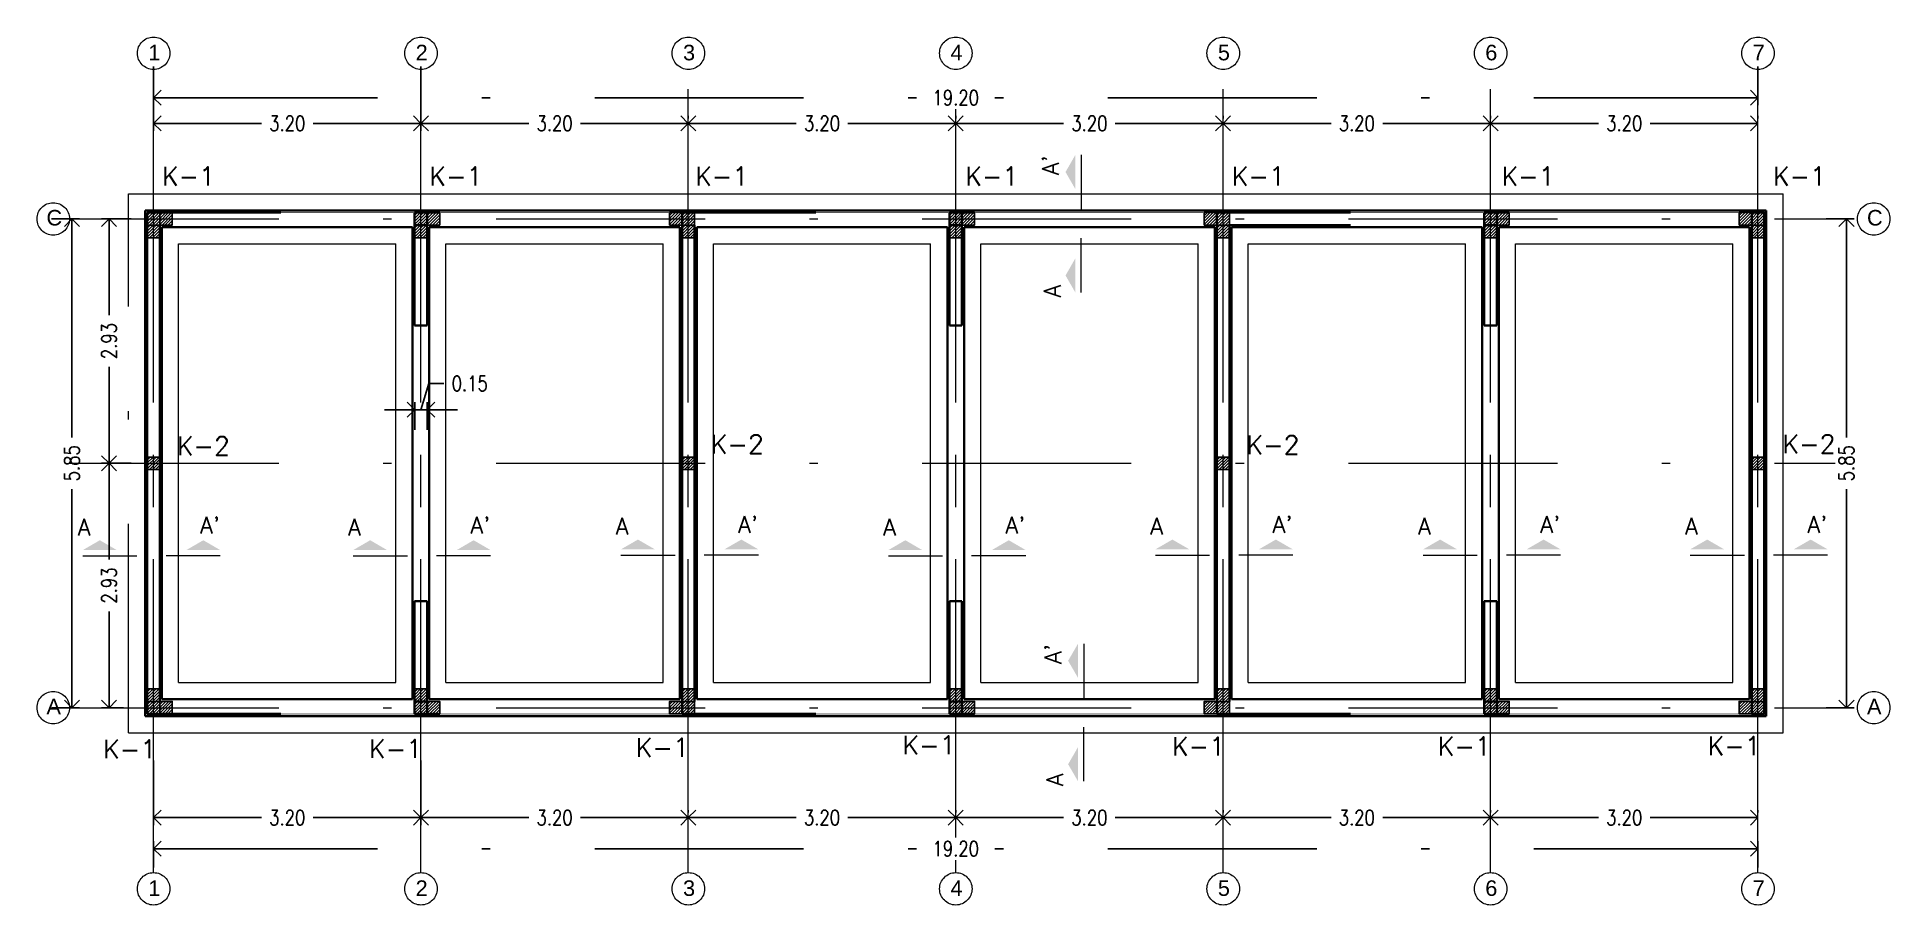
# Model space of a CAD drawing. Header units: metres. Extents: x 101 to 152, y -469 to -326.
# Drawn here: x 101.23 to 123.41, y -336.23 to -325.84 of the extents above; entities that cross this region are included whole.
import ezdxf
from ezdxf.enums import TextEntityAlignment as Align

# ---------------------------------------------------------------- set-up
doc = ezdxf.new("R2010")
doc.units = ezdxf.units.M
doc.header["$LTSCALE"] = 5
doc.header["$MEASUREMENT"] = 0
for name, pattern in [('CENTER2', [1.125, 0.75, -0.125, 0.125, -0.125]), ('DASHDOT', [1, 0.5, -0.25, 0, -0.25]), ('HIDDEN', [0.375, 0.25, -0.125])]:
    doc.linetypes.add(name, pattern=pattern)
doc.layers.get('0').update_dxf_attribs({"color": 30})
doc.layers.get('DEFPOINTS').update_dxf_attribs({"color": 210})
for name, color, linetype, lineweight in [('A-ANNO-DIMS', 3, 'Continuous', 18), ('A-ANNO-SYMB', 3, 'Continuous', 18), ('A-ANNO-TEXT', 3, 'Continuous', 18), ('A-DETL-MCUT', 4, 'Continuous', 25), ('A-FLOR-FTPT', 6, 'Continuous', 70), ('A-FLOR-LEVL', 7, 'Continuous', 35), ('A-FURN', 8, 'Continuous', 18), ('A-WALL-FULL', 7, 'Continuous', 35)]:
    doc.layers.add(name, color=color, linetype=linetype, lineweight=lineweight)
doc.styles.add('E-ROMANS', font='romans.shx', dxfattribs={"width": 0.8})
doc.styles.get("Standard").update_dxf_attribs({"font": 'arial.ttf'})
doc.dimstyles.new('E-0100_ARW_18', dxfattribs={"dimscale": 0.001, "dimtxt": 180, "dimasz": 180, "dimexe": 90, "dimexo": 60, "dimgap": 90, "dimtad": 0, "dimzin": 0, "dimdsep": 46, "dimtxsty": 'E-ROMANS', "dimblk": 'OPEN90', "dimcen": 90, "dimclrd": 256, "dimclre": 256, "dimclrt": 256, "dimadec": 0, "dimazin": 0, "dimtfac": 1, "dimtmove": 1, "dimatfit": 3, "dimldrblk": 'OPEN90', "dimfxl": 1, "dimtfill": 1, "dimtolj": 1, "dimtzin": 0, "dimarcsym": 0})

msp = doc.modelspace()

# ---------------------------------------------------------------- texts
at = {"layer": 'A-ANNO-TEXT', "ltscale": 0.5, "style": 'E-ROMANS'}
for s, p in [(' K-1', (102.968, -327.613)), (' K-1', (106.169, -327.613)), (' K-1', (109.35, -327.613)), (' K-1', (112.582, -327.613)), (' K-1', (115.771, -327.613)), (' K-1', (118.999, -327.613)), (' K-1', (122.247, -327.613)), (' K-2', (109.537, -330.82)), (' K-2', (122.361, -330.818)), (' K-2', (103.147, -330.841)), (' K-2', (115.947, -330.829)), (' K-1', (108.639, -334.451)), (' K-1', (111.83, -334.422)), (' K-1', (115.055, -334.437)), (' K-1', (118.236, -334.436)), (' K-1', (121.465, -334.431))]:
    msp.add_text(s, height=0.221, dxfattribs=at).set_placement(p, align=Align.CENTER)
at = {"layer": 'A-ANNO-TEXT', "style": 'E-ROMANS'}
for s, p in [("A'", (113.459, -327.492)), ('A', (113.482, -328.956)), ("A'", (113.49, -333.342)), ('A', (113.513, -334.806))]:
    msp.add_text(s, height=0.2, rotation=90, dxfattribs=at).set_placement(p)
for s, p in [("A'", (103.182, -331.779)), ('A', (104.954, -331.802)), ("A'", (106.417, -331.779)), ('A', (108.158, -331.793)), ("A'", (109.621, -331.77)), ('A', (111.358, -331.802)), ("A'", (112.821, -331.779)), ('A', (114.554, -331.793)), ("A'", (116.017, -331.77)), ('A', (117.758, -331.793)), ("A'", (119.221, -331.77)), ('A', (120.954, -331.793)), ("A'", (122.417, -331.77))]:
    msp.add_text(s, height=0.2, dxfattribs=at).set_placement(p)
at = {"layer": 'A-ANNO-TEXT', "char_height": 0.18608, "attachment_point": 1}
for s, insert in [('{\\fArial|b0|i0|c0|p34;1}', (102.563, -325.93)), ('{\\fArial|b0|i0|c0|p34;2}', (105.763, -325.93)), ('{\\fArial|b0|i0|c0|p34;3}', (108.963, -325.93)), ('{\\fArial|b0|i0|c0|p34;4}', (112.163, -325.93)), ('{\\fArial|b0|i0|c0|p34;5}', (115.363, -325.93)), ('{\\fArial|b0|i0|c0|p34;6}', (118.563, -325.93)), ('{\\fArial|b0|i0|c0|p34;7}', (121.763, -325.93)), ('{\\fArial|b0|i0|c0|p34;C}', (101.345, -327.907)), ('{\\fArial|b0|i0|c0|p34;C}', (123.131, -327.907)), ('{\\fArial|b0|i0|c0|p34;A}', (101.345, -333.757)), ('{\\fArial|b0|i0|c0|p34;1}', (102.563, -335.931)), ('{\\fArial|b0|i0|c0|p34;2}', (105.763, -335.931)), ('{\\fArial|b0|i0|c0|p34;3}', (108.963, -335.931)), ('{\\fArial|b0|i0|c0|p34;4}', (112.163, -335.931)), ('{\\fArial|b0|i0|c0|p34;5}', (115.363, -335.931)), ('{\\fArial|b0|i0|c0|p34;6}', (118.563, -335.931)), ('{\\fArial|b0|i0|c0|p34;7}', (121.763, -335.931))]:
    msp.add_mtext(s, dxfattribs=dict(at, insert=insert))

# ---------------------------------------------------------------- blocks, each defined once
blk = doc.blocks.new('_Open90')
at = {"color": 0, "linetype": 'ByBlock', "lineweight": -2}
for p, q in [((0, 0), (-1, 0)), ((-0.5, 0.5), (0, 0)), ((0, 0), (-0.5, -0.5))]:
    blk.add_line(p, q, dxfattribs=at)
blk = doc.blocks.new('*D60')
at = {"layer": 'A-ANNO-DIMS', "linetype": 'DASHDOT', "lineweight": -2, "transparency": 16777216}
for p, q in [((102.626, -326.19), (102.626, -326.961)), ((105.826, -326.19), (105.826, -326.961)), ((102.806, -326.871), (103.917, -326.871)), ((105.646, -326.871), (104.536, -326.871))]:
    blk.add_line(p, q, dxfattribs=at)
at = {"layer": 'DEFPOINTS', "color": 0, "linetype": 'DASHDOT', "transparency": 16777216}
for p in [(102.626, -326.13), (105.826, -326.13), (105.826, -326.871)]:
    blk.add_point(p, dxfattribs=at)
at = {"layer": 'A-ANNO-DIMS', "linetype": 'DASHDOT', "lineweight": -2, "transparency": 16777216, "xscale": 0.18, "yscale": 0.18, "zscale": 0.18, "rotation": 180}
blk.add_blockref('_Open90', (102.626, -326.871), dxfattribs=at)
at = {"layer": 'A-ANNO-DIMS', "linetype": 'DASHDOT', "lineweight": -2, "transparency": 16777216, "xscale": 0.18, "yscale": 0.18, "zscale": 0.18}
blk.add_blockref('_Open90', (105.826, -326.871), dxfattribs=at)
at = {"layer": 'A-ANNO-DIMS', "linetype": 'DASHDOT', "transparency": 16777216, "insert": (104.226, -326.871), "char_height": 0.18, "attachment_point": 5, "style": 'E-ROMANS', "bg_fill": 3, "box_fill_scale": 1.25, "bg_fill_color": 256, "bg_fill_true_color": 13158600, "bg_fill_transparency": 0}
blk.add_mtext('\\A1;3.20', dxfattribs=at)
blk = doc.blocks.new('*D61')
at = {"layer": 'A-ANNO-DIMS', "linetype": 'DASHDOT', "lineweight": -2, "transparency": 16777216}
for p, q in [((105.826, -326.19), (105.826, -326.961)), ((109.026, -326.811), (109.026, -326.781)), ((106.006, -326.871), (107.117, -326.871)), ((108.846, -326.871), (107.736, -326.871))]:
    blk.add_line(p, q, dxfattribs=at)
at = {"layer": 'DEFPOINTS', "color": 0, "linetype": 'DASHDOT', "transparency": 16777216}
for p in [(105.826, -326.13), (109.026, -326.871), (109.026, -326.871)]:
    blk.add_point(p, dxfattribs=at)
at = {"layer": 'A-ANNO-DIMS', "linetype": 'DASHDOT', "lineweight": -2, "transparency": 16777216, "xscale": 0.18, "yscale": 0.18, "zscale": 0.18, "rotation": 180}
blk.add_blockref('_Open90', (105.826, -326.871), dxfattribs=at)
at = {"layer": 'A-ANNO-DIMS', "linetype": 'DASHDOT', "lineweight": -2, "transparency": 16777216, "xscale": 0.18, "yscale": 0.18, "zscale": 0.18}
blk.add_blockref('_Open90', (109.026, -326.871), dxfattribs=at)
at = {"layer": 'A-ANNO-DIMS', "linetype": 'DASHDOT', "transparency": 16777216, "insert": (107.426, -326.871), "char_height": 0.18, "attachment_point": 5, "style": 'E-ROMANS', "bg_fill": 3, "box_fill_scale": 1.25, "bg_fill_color": 256, "bg_fill_true_color": 13158600, "bg_fill_transparency": 0}
blk.add_mtext('\\A1;3.20', dxfattribs=at)
blk = doc.blocks.new('*D62')
at = {"layer": 'A-ANNO-DIMS', "linetype": 'DASHDOT', "lineweight": -2, "transparency": 16777216}
for p, q in [((109.026, -326.811), (109.026, -326.781)), ((112.226, -326.811), (112.226, -326.781)), ((109.206, -326.871), (110.317, -326.871)), ((112.046, -326.871), (110.936, -326.871))]:
    blk.add_line(p, q, dxfattribs=at)
at = {"layer": 'DEFPOINTS', "color": 0, "linetype": 'DASHDOT', "transparency": 16777216}
for p in [(109.026, -326.871), (112.226, -326.871), (112.226, -326.871)]:
    blk.add_point(p, dxfattribs=at)
at = {"layer": 'A-ANNO-DIMS', "linetype": 'DASHDOT', "lineweight": -2, "transparency": 16777216, "xscale": 0.18, "yscale": 0.18, "zscale": 0.18, "rotation": 180}
blk.add_blockref('_Open90', (109.026, -326.871), dxfattribs=at)
at = {"layer": 'A-ANNO-DIMS', "linetype": 'DASHDOT', "lineweight": -2, "transparency": 16777216, "xscale": 0.18, "yscale": 0.18, "zscale": 0.18}
blk.add_blockref('_Open90', (112.226, -326.871), dxfattribs=at)
at = {"layer": 'A-ANNO-DIMS', "linetype": 'DASHDOT', "transparency": 16777216, "insert": (110.626, -326.871), "char_height": 0.18, "attachment_point": 5, "style": 'E-ROMANS', "bg_fill": 3, "box_fill_scale": 1.25, "bg_fill_color": 256, "bg_fill_true_color": 13158600, "bg_fill_transparency": 0}
blk.add_mtext('\\A1;3.20', dxfattribs=at)
blk = doc.blocks.new('*D63')
at = {"layer": 'A-ANNO-DIMS', "linetype": 'DASHDOT', "lineweight": -2, "transparency": 16777216}
for p, q in [((112.226, -326.811), (112.226, -326.781)), ((115.426, -326.811), (115.426, -326.781)), ((112.406, -326.871), (113.517, -326.871)), ((115.246, -326.871), (114.136, -326.871))]:
    blk.add_line(p, q, dxfattribs=at)
at = {"layer": 'DEFPOINTS', "color": 0, "linetype": 'DASHDOT', "transparency": 16777216}
for p in [(112.226, -326.871), (115.426, -326.871), (115.426, -326.871)]:
    blk.add_point(p, dxfattribs=at)
at = {"layer": 'A-ANNO-DIMS', "linetype": 'DASHDOT', "lineweight": -2, "transparency": 16777216, "xscale": 0.18, "yscale": 0.18, "zscale": 0.18, "rotation": 180}
blk.add_blockref('_Open90', (112.226, -326.871), dxfattribs=at)
at = {"layer": 'A-ANNO-DIMS', "linetype": 'DASHDOT', "lineweight": -2, "transparency": 16777216, "xscale": 0.18, "yscale": 0.18, "zscale": 0.18}
blk.add_blockref('_Open90', (115.426, -326.871), dxfattribs=at)
at = {"layer": 'A-ANNO-DIMS', "linetype": 'DASHDOT', "transparency": 16777216, "insert": (113.826, -326.871), "char_height": 0.18, "attachment_point": 5, "style": 'E-ROMANS', "bg_fill": 3, "box_fill_scale": 1.25, "bg_fill_color": 256, "bg_fill_true_color": 13158600, "bg_fill_transparency": 0}
blk.add_mtext('\\A1;3.20', dxfattribs=at)
blk = doc.blocks.new('*D64')
at = {"layer": 'A-ANNO-DIMS', "linetype": 'DASHDOT', "lineweight": -2, "transparency": 16777216}
for p, q in [((115.426, -326.811), (115.426, -326.781)), ((118.626, -326.811), (118.626, -326.781)), ((115.606, -326.871), (116.717, -326.871)), ((118.446, -326.871), (117.336, -326.871))]:
    blk.add_line(p, q, dxfattribs=at)
at = {"layer": 'DEFPOINTS', "color": 0, "linetype": 'DASHDOT', "transparency": 16777216}
for p in [(115.426, -326.871), (118.626, -326.871), (118.626, -326.871)]:
    blk.add_point(p, dxfattribs=at)
at = {"layer": 'A-ANNO-DIMS', "linetype": 'DASHDOT', "lineweight": -2, "transparency": 16777216, "xscale": 0.18, "yscale": 0.18, "zscale": 0.18, "rotation": 180}
blk.add_blockref('_Open90', (115.426, -326.871), dxfattribs=at)
at = {"layer": 'A-ANNO-DIMS', "linetype": 'DASHDOT', "lineweight": -2, "transparency": 16777216, "xscale": 0.18, "yscale": 0.18, "zscale": 0.18}
blk.add_blockref('_Open90', (118.626, -326.871), dxfattribs=at)
at = {"layer": 'A-ANNO-DIMS', "linetype": 'DASHDOT', "transparency": 16777216, "insert": (117.026, -326.871), "char_height": 0.18, "attachment_point": 5, "style": 'E-ROMANS', "bg_fill": 3, "box_fill_scale": 1.25, "bg_fill_color": 256, "bg_fill_true_color": 13158600, "bg_fill_transparency": 0}
blk.add_mtext('\\A1;3.20', dxfattribs=at)
blk = doc.blocks.new('*D65')
at = {"layer": 'A-ANNO-DIMS', "linetype": 'DASHDOT', "lineweight": -2, "transparency": 16777216}
for p, q in [((118.626, -326.811), (118.626, -326.781)), ((121.826, -326.811), (121.826, -326.781)), ((118.806, -326.871), (119.917, -326.871)), ((121.646, -326.871), (120.536, -326.871))]:
    blk.add_line(p, q, dxfattribs=at)
at = {"layer": 'DEFPOINTS', "color": 0, "linetype": 'DASHDOT', "transparency": 16777216}
for p in [(118.626, -326.871), (121.826, -326.871), (121.826, -326.871)]:
    blk.add_point(p, dxfattribs=at)
at = {"layer": 'A-ANNO-DIMS', "linetype": 'DASHDOT', "lineweight": -2, "transparency": 16777216, "xscale": 0.18, "yscale": 0.18, "zscale": 0.18, "rotation": 180}
blk.add_blockref('_Open90', (118.626, -326.871), dxfattribs=at)
at = {"layer": 'A-ANNO-DIMS', "linetype": 'DASHDOT', "lineweight": -2, "transparency": 16777216, "xscale": 0.18, "yscale": 0.18, "zscale": 0.18}
blk.add_blockref('_Open90', (121.826, -326.871), dxfattribs=at)
at = {"layer": 'A-ANNO-DIMS', "linetype": 'DASHDOT', "transparency": 16777216, "insert": (120.226, -326.871), "char_height": 0.18, "attachment_point": 5, "style": 'E-ROMANS', "bg_fill": 3, "box_fill_scale": 1.25, "bg_fill_color": 256, "bg_fill_true_color": 13158600, "bg_fill_transparency": 0}
blk.add_mtext('\\A1;3.20', dxfattribs=at)
blk = doc.blocks.new('*D66')
at = {"layer": 'A-ANNO-DIMS', "linetype": 'DASHDOT', "lineweight": -2, "transparency": 16777216}
for p, q in [((102.626, -326.19), (102.626, -326.654)), ((121.826, -326.19), (121.826, -326.654)), ((102.806, -326.564), (111.859, -326.564)), ((121.646, -326.564), (112.594, -326.564))]:
    blk.add_line(p, q, dxfattribs=at)
at = {"layer": 'DEFPOINTS', "color": 0, "linetype": 'DASHDOT', "transparency": 16777216}
for p in [(102.626, -326.13), (121.826, -326.13), (121.826, -326.564)]:
    blk.add_point(p, dxfattribs=at)
at = {"layer": 'A-ANNO-DIMS', "linetype": 'DASHDOT', "lineweight": -2, "transparency": 16777216, "xscale": 0.18, "yscale": 0.18, "zscale": 0.18, "rotation": 180}
blk.add_blockref('_Open90', (102.626, -326.564), dxfattribs=at)
at = {"layer": 'A-ANNO-DIMS', "linetype": 'DASHDOT', "lineweight": -2, "transparency": 16777216, "xscale": 0.18, "yscale": 0.18, "zscale": 0.18}
blk.add_blockref('_Open90', (121.826, -326.564), dxfattribs=at)
at = {"layer": 'A-ANNO-DIMS', "linetype": 'DASHDOT', "transparency": 16777216, "insert": (112.226, -326.564), "char_height": 0.18, "attachment_point": 5, "style": 'E-ROMANS', "bg_fill": 3, "box_fill_scale": 1.25, "bg_fill_color": 256, "bg_fill_true_color": 13158600, "bg_fill_transparency": 0}
blk.add_mtext('\\A1;19.20', dxfattribs=at)
blk = doc.blocks.new('*D67')
at = {"layer": 'A-ANNO-DIMS', "linetype": 'DASHDOT', "lineweight": -2, "transparency": 16777216}
for p, q in [((102.626, -334.498), (102.626, -335.27)), ((105.826, -334.498), (105.826, -335.27)), ((102.806, -335.18), (103.917, -335.18)), ((105.646, -335.18), (104.536, -335.18))]:
    blk.add_line(p, q, dxfattribs=at)
at = {"layer": 'DEFPOINTS', "color": 0, "linetype": 'DASHDOT', "transparency": 16777216}
for p in [(102.626, -334.438), (105.826, -334.438), (105.826, -335.18)]:
    blk.add_point(p, dxfattribs=at)
at = {"layer": 'A-ANNO-DIMS', "linetype": 'DASHDOT', "lineweight": -2, "transparency": 16777216, "xscale": 0.18, "yscale": 0.18, "zscale": 0.18, "rotation": 180}
blk.add_blockref('_Open90', (102.626, -335.18), dxfattribs=at)
at = {"layer": 'A-ANNO-DIMS', "linetype": 'DASHDOT', "lineweight": -2, "transparency": 16777216, "xscale": 0.18, "yscale": 0.18, "zscale": 0.18}
blk.add_blockref('_Open90', (105.826, -335.18), dxfattribs=at)
at = {"layer": 'A-ANNO-DIMS', "linetype": 'DASHDOT', "transparency": 16777216, "insert": (104.226, -335.18), "char_height": 0.18, "attachment_point": 5, "style": 'E-ROMANS', "bg_fill": 3, "box_fill_scale": 1.25, "bg_fill_color": 256, "bg_fill_true_color": 13158600, "bg_fill_transparency": 0}
blk.add_mtext('\\A1;3.20', dxfattribs=at)
blk = doc.blocks.new('*D68')
at = {"layer": 'A-ANNO-DIMS', "linetype": 'DASHDOT', "lineweight": -2, "transparency": 16777216}
for p, q in [((109.026, -335.12), (109.026, -335.09)), ((109.206, -335.18), (110.317, -335.18)), ((112.046, -335.18), (110.936, -335.18)), ((112.226, -335.12), (112.226, -335.09))]:
    blk.add_line(p, q, dxfattribs=at)
at = {"layer": 'DEFPOINTS', "color": 0, "linetype": 'DASHDOT', "transparency": 16777216}
for p in [(109.026, -335.18), (112.226, -335.18), (112.226, -335.18)]:
    blk.add_point(p, dxfattribs=at)
at = {"layer": 'A-ANNO-DIMS', "linetype": 'DASHDOT', "lineweight": -2, "transparency": 16777216, "xscale": 0.18, "yscale": 0.18, "zscale": 0.18, "rotation": 180}
blk.add_blockref('_Open90', (109.026, -335.18), dxfattribs=at)
at = {"layer": 'A-ANNO-DIMS', "linetype": 'DASHDOT', "lineweight": -2, "transparency": 16777216, "xscale": 0.18, "yscale": 0.18, "zscale": 0.18}
blk.add_blockref('_Open90', (112.226, -335.18), dxfattribs=at)
at = {"layer": 'A-ANNO-DIMS', "linetype": 'DASHDOT', "transparency": 16777216, "insert": (110.626, -335.18), "char_height": 0.18, "attachment_point": 5, "style": 'E-ROMANS', "bg_fill": 3, "box_fill_scale": 1.25, "bg_fill_color": 256, "bg_fill_true_color": 13158600, "bg_fill_transparency": 0}
blk.add_mtext('\\A1;3.20', dxfattribs=at)
blk = doc.blocks.new('*D69')
at = {"layer": 'A-ANNO-DIMS', "linetype": 'DASHDOT', "lineweight": -2, "transparency": 16777216}
for p, q in [((112.226, -335.12), (112.226, -335.09)), ((112.406, -335.18), (113.517, -335.18)), ((115.246, -335.18), (114.136, -335.18)), ((115.426, -335.12), (115.426, -335.09))]:
    blk.add_line(p, q, dxfattribs=at)
at = {"layer": 'DEFPOINTS', "color": 0, "linetype": 'DASHDOT', "transparency": 16777216}
for p in [(112.226, -335.18), (115.426, -335.18), (115.426, -335.18)]:
    blk.add_point(p, dxfattribs=at)
at = {"layer": 'A-ANNO-DIMS', "linetype": 'DASHDOT', "lineweight": -2, "transparency": 16777216, "xscale": 0.18, "yscale": 0.18, "zscale": 0.18, "rotation": 180}
blk.add_blockref('_Open90', (112.226, -335.18), dxfattribs=at)
at = {"layer": 'A-ANNO-DIMS', "linetype": 'DASHDOT', "lineweight": -2, "transparency": 16777216, "xscale": 0.18, "yscale": 0.18, "zscale": 0.18}
blk.add_blockref('_Open90', (115.426, -335.18), dxfattribs=at)
at = {"layer": 'A-ANNO-DIMS', "linetype": 'DASHDOT', "transparency": 16777216, "insert": (113.826, -335.18), "char_height": 0.18, "attachment_point": 5, "style": 'E-ROMANS', "bg_fill": 3, "box_fill_scale": 1.25, "bg_fill_color": 256, "bg_fill_true_color": 13158600, "bg_fill_transparency": 0}
blk.add_mtext('\\A1;3.20', dxfattribs=at)
blk = doc.blocks.new('*D70')
at = {"layer": 'A-ANNO-DIMS', "linetype": 'DASHDOT', "lineweight": -2, "transparency": 16777216}
for p, q in [((115.426, -335.12), (115.426, -335.09)), ((115.606, -335.18), (116.717, -335.18)), ((118.446, -335.18), (117.336, -335.18)), ((118.626, -335.12), (118.626, -335.09))]:
    blk.add_line(p, q, dxfattribs=at)
at = {"layer": 'DEFPOINTS', "color": 0, "linetype": 'DASHDOT', "transparency": 16777216}
for p in [(115.426, -335.18), (118.626, -335.18), (118.626, -335.18)]:
    blk.add_point(p, dxfattribs=at)
at = {"layer": 'A-ANNO-DIMS', "linetype": 'DASHDOT', "lineweight": -2, "transparency": 16777216, "xscale": 0.18, "yscale": 0.18, "zscale": 0.18, "rotation": 180}
blk.add_blockref('_Open90', (115.426, -335.18), dxfattribs=at)
at = {"layer": 'A-ANNO-DIMS', "linetype": 'DASHDOT', "lineweight": -2, "transparency": 16777216, "xscale": 0.18, "yscale": 0.18, "zscale": 0.18}
blk.add_blockref('_Open90', (118.626, -335.18), dxfattribs=at)
at = {"layer": 'A-ANNO-DIMS', "linetype": 'DASHDOT', "transparency": 16777216, "insert": (117.026, -335.18), "char_height": 0.18, "attachment_point": 5, "style": 'E-ROMANS', "bg_fill": 3, "box_fill_scale": 1.25, "bg_fill_color": 256, "bg_fill_true_color": 13158600, "bg_fill_transparency": 0}
blk.add_mtext('\\A1;3.20', dxfattribs=at)
blk = doc.blocks.new('*D71')
at = {"layer": 'A-ANNO-DIMS', "linetype": 'DASHDOT', "lineweight": -2, "transparency": 16777216}
for p, q in [((118.626, -335.12), (118.626, -335.09)), ((118.806, -335.18), (119.917, -335.18)), ((121.646, -335.18), (120.536, -335.18)), ((121.826, -335.12), (121.826, -335.09))]:
    blk.add_line(p, q, dxfattribs=at)
at = {"layer": 'DEFPOINTS', "color": 0, "linetype": 'DASHDOT', "transparency": 16777216}
for p in [(118.626, -335.18), (121.826, -335.18), (121.826, -335.18)]:
    blk.add_point(p, dxfattribs=at)
at = {"layer": 'A-ANNO-DIMS', "linetype": 'DASHDOT', "lineweight": -2, "transparency": 16777216, "xscale": 0.18, "yscale": 0.18, "zscale": 0.18, "rotation": 180}
blk.add_blockref('_Open90', (118.626, -335.18), dxfattribs=at)
at = {"layer": 'A-ANNO-DIMS', "linetype": 'DASHDOT', "lineweight": -2, "transparency": 16777216, "xscale": 0.18, "yscale": 0.18, "zscale": 0.18}
blk.add_blockref('_Open90', (121.826, -335.18), dxfattribs=at)
at = {"layer": 'A-ANNO-DIMS', "linetype": 'DASHDOT', "transparency": 16777216, "insert": (120.226, -335.18), "char_height": 0.18, "attachment_point": 5, "style": 'E-ROMANS', "bg_fill": 3, "box_fill_scale": 1.25, "bg_fill_color": 256, "bg_fill_true_color": 13158600, "bg_fill_transparency": 0}
blk.add_mtext('\\A1;3.20', dxfattribs=at)
blk = doc.blocks.new('*D72')
at = {"layer": 'A-ANNO-DIMS', "linetype": 'DASHDOT', "lineweight": -2, "transparency": 16777216}
for p, q in [((105.827, -330.299), (105.921, -329.984)), ((105.921, -329.984), (106.101, -329.984)), ((105.572, -330.299), (105.392, -330.299)), ((105.752, -330.54), (105.752, -330.209)), ((105.752, -330.299), (105.902, -330.299)), ((105.752, -330.299), (105.902, -330.299)), ((105.902, -330.54), (105.902, -330.209)), ((106.082, -330.299), (106.262, -330.299))]:
    blk.add_line(p, q, dxfattribs=at)
at = {"layer": 'DEFPOINTS', "color": 0, "linetype": 'DASHDOT', "transparency": 16777216}
for p in [(105.902, -330.299), (105.752, -330.6), (105.902, -330.6)]:
    blk.add_point(p, dxfattribs=at)
at = {"layer": 'A-ANNO-DIMS', "linetype": 'DASHDOT', "lineweight": -2, "transparency": 16777216, "xscale": 0.18, "yscale": 0.18, "zscale": 0.18}
blk.add_blockref('_Open90', (105.752, -330.299), dxfattribs=at)
at = {"layer": 'A-ANNO-DIMS', "linetype": 'DASHDOT', "transparency": 16777216, "insert": (106.411, -329.984), "char_height": 0.18, "attachment_point": 5, "style": 'E-ROMANS', "bg_fill": 3, "box_fill_scale": 1.25, "bg_fill_color": 256, "bg_fill_true_color": 13158600, "bg_fill_transparency": 0}
blk.add_mtext('\\A1;0.15', dxfattribs=at)
at = {"layer": 'A-ANNO-DIMS', "linetype": 'DASHDOT', "lineweight": -2, "transparency": 16777216, "xscale": 0.18, "yscale": 0.18, "zscale": 0.18, "rotation": 180}
blk.add_blockref('_Open90', (105.902, -330.299), dxfattribs=at)
blk = doc.blocks.new('*D93')
at = {"layer": 'A-ANNO-DIMS', "linetype": 'DASHDOT', "lineweight": -2, "transparency": 16777216}
for p, q in [((102.359, -328.014), (102.005, -328.014)), ((102.095, -328.194), (102.095, -329.167)), ((102.095, -330.759), (102.095, -329.786)), ((102.359, -330.939), (102.005, -330.939))]:
    blk.add_line(p, q, dxfattribs=at)
at = {"layer": 'DEFPOINTS', "color": 0, "linetype": 'DASHDOT', "transparency": 16777216}
for p in [(102.419, -328.014), (102.095, -330.939), (102.419, -330.939)]:
    blk.add_point(p, dxfattribs=at)
at = {"layer": 'A-ANNO-DIMS', "linetype": 'DASHDOT', "lineweight": -2, "transparency": 16777216, "xscale": 0.18, "yscale": 0.18, "zscale": 0.18}
for p, rotation in [((102.095, -328.014), 90), ((102.095, -330.939), 270)]:
    blk.add_blockref('_Open90', p, dxfattribs=dict(at, rotation=rotation))
at = {"layer": 'A-ANNO-DIMS', "linetype": 'DASHDOT', "transparency": 16777216, "insert": (102.095, -329.477), "char_height": 0.18, "attachment_point": 5, "rotation": 90, "style": 'E-ROMANS', "bg_fill": 3, "box_fill_scale": 1.25, "bg_fill_color": 256, "bg_fill_true_color": 13158600, "bg_fill_transparency": 0}
blk.add_mtext('\\A1;2.93', dxfattribs=at)
blk = doc.blocks.new('*D94')
at = {"layer": 'A-ANNO-DIMS', "linetype": 'DASHDOT', "lineweight": -2, "transparency": 16777216}
for p, q in [((102.182, -330.939), (102.005, -330.939)), ((102.095, -331.119), (102.095, -332.092)), ((102.095, -333.684), (102.095, -332.711)), ((102.266, -333.864), (102.005, -333.864))]:
    blk.add_line(p, q, dxfattribs=at)
at = {"layer": 'DEFPOINTS', "color": 0, "linetype": 'DASHDOT', "transparency": 16777216}
for p in [(102.242, -330.939), (102.095, -333.864), (102.326, -333.864)]:
    blk.add_point(p, dxfattribs=at)
at = {"layer": 'A-ANNO-DIMS', "linetype": 'DASHDOT', "lineweight": -2, "transparency": 16777216, "xscale": 0.18, "yscale": 0.18, "zscale": 0.18}
for p, rotation in [((102.095, -330.939), 90), ((102.095, -333.864), 270)]:
    blk.add_blockref('_Open90', p, dxfattribs=dict(at, rotation=rotation))
at = {"layer": 'A-ANNO-DIMS', "linetype": 'DASHDOT', "transparency": 16777216, "insert": (102.095, -332.402), "char_height": 0.18, "attachment_point": 5, "rotation": 90, "style": 'E-ROMANS', "bg_fill": 3, "box_fill_scale": 1.25, "bg_fill_color": 256, "bg_fill_true_color": 13158600, "bg_fill_transparency": 0}
blk.add_mtext('\\A1;2.93', dxfattribs=at)
blk = doc.blocks.new('*D95')
at = {"layer": 'A-ANNO-DIMS', "linetype": 'DASHDOT', "lineweight": -2, "transparency": 16777216}
for p, q in [((101.404, -328.014), (101.739, -328.014)), ((101.649, -328.194), (101.649, -330.63)), ((101.649, -333.684), (101.649, -331.249)), ((101.404, -333.864), (101.739, -333.864))]:
    blk.add_line(p, q, dxfattribs=at)
at = {"layer": 'DEFPOINTS', "color": 0, "linetype": 'DASHDOT', "transparency": 16777216}
for p in [(101.344, -328.014), (101.344, -333.864), (101.649, -333.864)]:
    blk.add_point(p, dxfattribs=at)
at = {"layer": 'A-ANNO-DIMS', "linetype": 'DASHDOT', "lineweight": -2, "transparency": 16777216, "xscale": 0.18, "yscale": 0.18, "zscale": 0.18}
for p, rotation in [((101.649, -328.014), 90), ((101.649, -333.864), 270)]:
    blk.add_blockref('_Open90', p, dxfattribs=dict(at, rotation=rotation))
at = {"layer": 'A-ANNO-DIMS', "linetype": 'DASHDOT', "transparency": 16777216, "insert": (101.649, -330.939), "char_height": 0.18, "attachment_point": 5, "rotation": 90, "style": 'E-ROMANS', "bg_fill": 3, "box_fill_scale": 1.25, "bg_fill_color": 256, "bg_fill_true_color": 13158600, "bg_fill_transparency": 0}
blk.add_mtext('\\A1;5.85', dxfattribs=at)
blk = doc.blocks.new('*D73')
at = {"layer": 'A-ANNO-DIMS', "linetype": 'DASHDOT', "lineweight": -2, "transparency": 16777216}
for p, q in [((105.826, -334.498), (105.826, -335.27)), ((106.006, -335.18), (107.117, -335.18)), ((108.846, -335.18), (107.736, -335.18)), ((109.026, -335.12), (109.026, -335.09))]:
    blk.add_line(p, q, dxfattribs=at)
at = {"layer": 'DEFPOINTS', "color": 0, "linetype": 'DASHDOT', "transparency": 16777216}
for p in [(105.826, -334.438), (109.026, -335.18), (109.026, -335.18)]:
    blk.add_point(p, dxfattribs=at)
at = {"layer": 'A-ANNO-DIMS', "linetype": 'DASHDOT', "lineweight": -2, "transparency": 16777216, "xscale": 0.18, "yscale": 0.18, "zscale": 0.18, "rotation": 180}
blk.add_blockref('_Open90', (105.826, -335.18), dxfattribs=at)
at = {"layer": 'A-ANNO-DIMS', "linetype": 'DASHDOT', "lineweight": -2, "transparency": 16777216, "xscale": 0.18, "yscale": 0.18, "zscale": 0.18}
blk.add_blockref('_Open90', (109.026, -335.18), dxfattribs=at)
at = {"layer": 'A-ANNO-DIMS', "linetype": 'DASHDOT', "transparency": 16777216, "insert": (107.426, -335.18), "char_height": 0.18, "attachment_point": 5, "style": 'E-ROMANS', "bg_fill": 3, "box_fill_scale": 1.25, "bg_fill_color": 256, "bg_fill_true_color": 13158600, "bg_fill_transparency": 0}
blk.add_mtext('\\A1;3.20', dxfattribs=at)
blk = doc.blocks.new('*D96')
at = {"layer": 'A-ANNO-DIMS', "linetype": 'DASHDOT', "lineweight": -2, "transparency": 16777216}
for p, q in [((102.626, -335.778), (102.626, -335.463)), ((121.826, -335.778), (121.826, -335.463)), ((102.806, -335.553), (111.859, -335.553)), ((121.646, -335.553), (112.594, -335.553))]:
    blk.add_line(p, q, dxfattribs=at)
at = {"layer": 'DEFPOINTS', "color": 0, "linetype": 'DASHDOT', "transparency": 16777216}
for p in [(121.826, -335.553), (102.626, -335.838), (121.826, -335.838)]:
    blk.add_point(p, dxfattribs=at)
at = {"layer": 'A-ANNO-DIMS', "linetype": 'DASHDOT', "lineweight": -2, "transparency": 16777216, "xscale": 0.18, "yscale": 0.18, "zscale": 0.18, "rotation": 180}
blk.add_blockref('_Open90', (102.626, -335.553), dxfattribs=at)
at = {"layer": 'A-ANNO-DIMS', "linetype": 'DASHDOT', "lineweight": -2, "transparency": 16777216, "xscale": 0.18, "yscale": 0.18, "zscale": 0.18}
blk.add_blockref('_Open90', (121.826, -335.553), dxfattribs=at)
at = {"layer": 'A-ANNO-DIMS', "linetype": 'DASHDOT', "transparency": 16777216, "insert": (112.226, -335.553), "char_height": 0.18, "attachment_point": 5, "style": 'E-ROMANS', "bg_fill": 3, "box_fill_scale": 1.25, "bg_fill_color": 256, "bg_fill_true_color": 13158600, "bg_fill_transparency": 0}
blk.add_mtext('\\A1;19.20', dxfattribs=at)
blk = doc.blocks.new('*D92')
at = {"layer": 'A-ANNO-DIMS', "linetype": 'DASHDOT', "lineweight": -2, "transparency": 16777216}
for p, q in [((122.641, -328.014), (122.976, -328.014)), ((122.886, -328.194), (122.886, -330.63)), ((122.886, -333.684), (122.886, -331.249)), ((122.641, -333.864), (122.976, -333.864))]:
    blk.add_line(p, q, dxfattribs=at)
at = {"layer": 'DEFPOINTS', "color": 0, "linetype": 'DASHDOT', "transparency": 16777216}
for p in [(122.581, -328.014), (122.581, -333.864), (122.886, -333.864)]:
    blk.add_point(p, dxfattribs=at)
at = {"layer": 'A-ANNO-DIMS', "linetype": 'DASHDOT', "lineweight": -2, "transparency": 16777216, "xscale": 0.18, "yscale": 0.18, "zscale": 0.18}
for p, rotation in [((122.886, -328.014), 90), ((122.886, -333.864), 270)]:
    blk.add_blockref('_Open90', p, dxfattribs=dict(at, rotation=rotation))
at = {"layer": 'A-ANNO-DIMS', "linetype": 'DASHDOT', "transparency": 16777216, "insert": (122.886, -330.939), "char_height": 0.18, "attachment_point": 5, "rotation": 90, "style": 'E-ROMANS', "bg_fill": 3, "box_fill_scale": 1.25, "bg_fill_color": 256, "bg_fill_true_color": 13158600, "bg_fill_transparency": 0}
blk.add_mtext('\\A1;5.85', dxfattribs=at)

# ---------------------------------------------------------------- hatches: boundary and pattern name
at = {"layer": 'A-DETL-MCUT', "ltscale": 0.3}
h = msp.add_hatch(dxfattribs=at)
h.set_pattern_fill('ANSI31', color=8, scale=0.2, style=0)
h.set_pattern_definition([(45, (-469.574562, 356.110153), (-0.0176776695, 0.0176776695), [])])
h.paths.add_polyline_path([(102.551, -328.089), (102.701, -328.089), (102.701, -327.939), (102.551, -327.939)])
h = msp.add_hatch(dxfattribs=at)
h.set_pattern_fill('ANSI31', color=8, scale=0.2, style=0)
h.set_pattern_definition([(45, (-469.424902, 356.110153), (-0.0176776695, 0.0176776695), [])])
h.paths.add_polyline_path([(102.701, -328.089), (102.851, -328.089), (102.851, -327.939), (102.701, -327.939)])
h = msp.add_hatch(dxfattribs=at)
h.set_pattern_fill('ANSI31', color=8, scale=0.2, style=0)
h.set_pattern_definition([(45, (-466.374562, 356.109813), (-0.0176776695, 0.0176776695), [])])
h.paths.add_polyline_path([(105.751, -328.089), (105.901, -328.089), (105.901, -327.939), (105.751, -327.939)])
h = msp.add_hatch(dxfattribs=at)
h.set_pattern_fill('ANSI31', color=8, scale=0.2, style=0)
h.set_pattern_definition([(45, (-466.224562, 356.109813), (-0.0176776695, 0.0176776695), [])])
h.paths.add_polyline_path([(105.901, -328.089), (106.051, -328.089), (106.051, -327.939), (105.901, -327.939)])
h = msp.add_hatch(dxfattribs=at)
h.set_pattern_fill('ANSI31', color=8, scale=0.2, style=0)
h.set_pattern_definition([(45, (-463.324732, 356.109473), (-0.0176776695, 0.0176776695), [])])
h.paths.add_polyline_path([(108.801, -328.089), (108.951, -328.089), (108.951, -327.939), (108.801, -327.939)])
h = msp.add_hatch(dxfattribs=at)
h.set_pattern_fill('ANSI31', color=8, scale=0.2, style=0)
h.set_pattern_definition([(45, (-463.174732, 356.109813), (-0.0176776695, 0.0176776695), [])])
h.paths.add_polyline_path([(108.951, -328.089), (109.101, -328.089), (109.101, -327.939), (108.951, -327.939)])
h = msp.add_hatch(dxfattribs=at)
h.set_pattern_fill('ANSI31', color=8, scale=0.2, style=0)
h.set_pattern_definition([(45, (-459.974562, 356.109813), (-0.0176776695, 0.0176776695), [])])
h.paths.add_polyline_path([(112.151, -328.089), (112.301, -328.089), (112.301, -327.939), (112.151, -327.939)])
h = msp.add_hatch(dxfattribs=at)
h.set_pattern_fill('ANSI31', color=8, scale=0.2, style=0)
h.set_pattern_definition([(45, (-459.824562, 356.109813), (-0.0176776695, 0.0176776695), [])])
h.paths.add_polyline_path([(112.301, -328.089), (112.451, -328.089), (112.451, -327.939), (112.301, -327.939)])
h = msp.add_hatch(dxfattribs=at)
h.set_pattern_fill('ANSI31', color=8, scale=0.2, style=0)
h.set_pattern_definition([(45, (-456.924562, 356.109473), (-0.0176776695, 0.0176776695), [])])
h.paths.add_polyline_path([(115.201, -328.089), (115.351, -328.089), (115.351, -327.939), (115.201, -327.939)])
h = msp.add_hatch(dxfattribs=at)
h.set_pattern_fill('ANSI31', color=8, scale=0.2, style=0)
h.set_pattern_definition([(45, (-456.774732, 356.109813), (-0.0176776695, 0.0176776695), [])])
h.paths.add_polyline_path([(115.351, -328.089), (115.501, -328.089), (115.501, -327.939), (115.351, -327.939)])
h = msp.add_hatch(dxfattribs=at)
h.set_pattern_fill('ANSI31', color=8, scale=0.2, style=0)
h.set_pattern_definition([(45, (-453.574732, 356.109813), (-0.0176776695, 0.0176776695), [])])
h.paths.add_polyline_path([(118.551, -328.089), (118.701, -328.089), (118.701, -327.939), (118.551, -327.939)])
h = msp.add_hatch(dxfattribs=at)
h.set_pattern_fill('ANSI31', color=8, scale=0.2, style=0)
h.set_pattern_definition([(45, (-453.424562, 356.109813), (-0.0176776695, 0.0176776695), [])])
h.paths.add_polyline_path([(118.701, -328.089), (118.851, -328.089), (118.851, -327.939), (118.701, -327.939)])
h = msp.add_hatch(dxfattribs=at)
h.set_pattern_fill('ANSI31', color=8, scale=0.2, style=0)
h.set_pattern_definition([(45, (-450.524902, 356.109473), (-0.0176776695, 0.0176776695), [])])
h.paths.add_polyline_path([(121.601, -328.089), (121.751, -328.089), (121.751, -327.939), (121.601, -327.939)])
h = msp.add_hatch(dxfattribs=at)
h.set_pattern_fill('ANSI31', color=8, scale=0.2, style=0)
h.set_pattern_definition([(45, (-450.374732, 356.109813), (-0.0176776695, 0.0176776695), [])])
h.paths.add_polyline_path([(121.751, -328.089), (121.901, -328.089), (121.901, -327.939), (121.751, -327.939)])
h = msp.add_hatch(dxfattribs=at)
h.set_pattern_fill('ANSI31', color=8, scale=0.2, style=0)
h.set_pattern_definition([(45, (-469.574562, 355.960153), (-0.0176776695, 0.0176776695), [])])
h.paths.add_polyline_path([(102.551, -328.239), (102.701, -328.239), (102.701, -328.089), (102.551, -328.089)])
h = msp.add_hatch(dxfattribs=at)
h.set_pattern_fill('ANSI31', color=8, scale=0.2, style=0)
h.set_pattern_definition([(45, (-466.374562, 355.960153), (-0.0176776695, 0.0176776695), [])])
h.paths.add_polyline_path([(105.751, -328.239), (105.901, -328.239), (105.901, -328.089), (105.751, -328.089)])
h = msp.add_hatch(dxfattribs=at)
h.set_pattern_fill('ANSI31', color=8, scale=0.2, style=0)
h.set_pattern_definition([(45, (-463.174732, 355.959813), (-0.0176776695, 0.0176776695), [])])
h.paths.add_polyline_path([(108.951, -328.239), (109.101, -328.239), (109.101, -328.089), (108.951, -328.089)])
h = msp.add_hatch(dxfattribs=at)
h.set_pattern_fill('ANSI31', color=8, scale=0.2, style=0)
h.set_pattern_definition([(45, (-459.974562, 355.960153), (-0.0176776695, 0.0176776695), [])])
h.paths.add_polyline_path([(112.151, -328.239), (112.301, -328.239), (112.301, -328.089), (112.151, -328.089)])
h = msp.add_hatch(dxfattribs=at)
h.set_pattern_fill('ANSI31', color=8, scale=0.2, style=0)
h.set_pattern_definition([(45, (-456.774732, 355.959813), (-0.0176776695, 0.0176776695), [])])
h.paths.add_polyline_path([(115.351, -328.239), (115.501, -328.239), (115.501, -328.089), (115.351, -328.089)])
h = msp.add_hatch(dxfattribs=at)
h.set_pattern_fill('ANSI31', color=8, scale=0.2, style=0)
h.set_pattern_definition([(45, (-453.574732, 355.960153), (-0.0176776695, 0.0176776695), [])])
h.paths.add_polyline_path([(118.551, -328.239), (118.701, -328.239), (118.701, -328.089), (118.551, -328.089)])
h = msp.add_hatch(dxfattribs=at)
h.set_pattern_fill('ANSI31', color=8, scale=0.2, style=0)
h.set_pattern_definition([(45, (-450.374902, 355.959813), (-0.0176776695, 0.0176776695), [])])
h.paths.add_polyline_path([(121.751, -328.239), (121.901, -328.239), (121.901, -328.089), (121.751, -328.089)])
h = msp.add_hatch(dxfattribs=at)
h.set_pattern_fill('ANSI31', color=8, scale=0.2, style=0)
h.set_pattern_definition([(45, (-469.574562, 353.185153), (-0.0176776695, 0.0176776695), [])])
h.paths.add_polyline_path([(102.551, -331.014), (102.701, -331.014), (102.701, -330.864), (102.551, -330.864)])
h = msp.add_hatch(dxfattribs=at)
h.set_pattern_fill('ANSI31', color=8, scale=0.2, style=0)
h.set_pattern_definition([(45, (-463.174732, 353.184813), (-0.0176776695, 0.0176776695), [])])
h.paths.add_polyline_path([(108.951, -331.014), (109.101, -331.014), (109.101, -330.864), (108.951, -330.864)])
h = msp.add_hatch(dxfattribs=at)
h.set_pattern_fill('ANSI31', color=8, scale=0.2, style=0)
h.set_pattern_definition([(45, (-456.774732, 353.184813), (-0.0176776695, 0.0176776695), [])])
h.paths.add_polyline_path([(115.351, -331.014), (115.501, -331.014), (115.501, -330.864), (115.351, -330.864)])
h = msp.add_hatch(dxfattribs=at)
h.set_pattern_fill('ANSI31', color=8, scale=0.2, style=0)
h.set_pattern_definition([(45, (-450.374732, 353.184813), (-0.0176776695, 0.0176776695), [])])
h.paths.add_polyline_path([(121.751, -331.014), (121.901, -331.014), (121.901, -330.864), (121.751, -330.864)])
h = msp.add_hatch(dxfattribs=at)
h.set_pattern_fill('ANSI31', color=8, scale=0.2, style=0)
h.set_pattern_definition([(45, (-469.574562, 350.409813), (-0.0176776695, 0.0176776695), [])])
h.paths.add_polyline_path([(102.551, -333.789), (102.701, -333.789), (102.701, -333.639), (102.551, -333.639)])
h = msp.add_hatch(dxfattribs=at)
h.set_pattern_fill('ANSI31', color=8, scale=0.2, style=0)
h.set_pattern_definition([(45, (-466.374222, 350.409813), (-0.0176776695, 0.0176776695), [])])
h.paths.add_polyline_path([(105.752, -333.789), (105.902, -333.789), (105.902, -333.639), (105.752, -333.639)])
h = msp.add_hatch(dxfattribs=at)
h.set_pattern_fill('ANSI31', color=8, scale=0.2, style=0)
h.set_pattern_definition([(45, (-463.174562, 350.409813), (-0.0176776695, 0.0176776695), [])])
h.paths.add_polyline_path([(108.951, -333.789), (109.101, -333.789), (109.101, -333.639), (108.951, -333.639)])
h = msp.add_hatch(dxfattribs=at)
h.set_pattern_fill('ANSI31', color=8, scale=0.2, style=0)
h.set_pattern_definition([(45, (-459.974562, 350.409813), (-0.0176776695, 0.0176776695), [])])
h.paths.add_polyline_path([(112.151, -333.789), (112.301, -333.789), (112.301, -333.639), (112.151, -333.639)])
h = msp.add_hatch(dxfattribs=at)
h.set_pattern_fill('ANSI31', color=8, scale=0.2, style=0)
h.set_pattern_definition([(45, (-456.774562, 350.409813), (-0.0176776695, 0.0176776695), [])])
h.paths.add_polyline_path([(115.351, -333.789), (115.501, -333.789), (115.501, -333.639), (115.351, -333.639)])
h = msp.add_hatch(dxfattribs=at)
h.set_pattern_fill('ANSI31', color=8, scale=0.2, style=0)
h.set_pattern_definition([(45, (-453.574732, 350.409813), (-0.0176776695, 0.0176776695), [])])
h.paths.add_polyline_path([(118.551, -333.789), (118.701, -333.789), (118.701, -333.639), (118.551, -333.639)])
h = msp.add_hatch(dxfattribs=at)
h.set_pattern_fill('ANSI31', color=8, scale=0.2, style=0)
h.set_pattern_definition([(45, (-450.374732, 350.409813), (-0.0176776695, 0.0176776695), [])])
h.paths.add_polyline_path([(121.751, -333.789), (121.901, -333.789), (121.901, -333.639), (121.751, -333.639)])
h = msp.add_hatch(dxfattribs=at)
h.set_pattern_fill('ANSI31', color=8, scale=0.2, style=0)
h.set_pattern_definition([(45, (-469.574562, 350.259813), (-0.0176776695, 0.0176776695), [])])
h.paths.add_polyline_path([(102.551, -333.939), (102.701, -333.939), (102.701, -333.789), (102.551, -333.789)])
h = msp.add_hatch(dxfattribs=at)
h.set_pattern_fill('ANSI31', color=8, scale=0.2, style=0)
h.set_pattern_definition([(45, (-469.424562, 350.259813), (-0.0176776695, 0.0176776695), [])])
h.paths.add_polyline_path([(102.701, -333.939), (102.851, -333.939), (102.851, -333.789), (102.701, -333.789)])
h = msp.add_hatch(dxfattribs=at)
h.set_pattern_fill('ANSI31', color=8, scale=0.2, style=0)
h.set_pattern_definition([(45, (-466.374562, 350.259813), (-0.0176776695, 0.0176776695), [])])
h.paths.add_polyline_path([(105.751, -333.939), (105.901, -333.939), (105.901, -333.789), (105.751, -333.789)])
h = msp.add_hatch(dxfattribs=at)
h.set_pattern_fill('ANSI31', color=8, scale=0.2, style=0)
h.set_pattern_definition([(45, (-466.224562, 350.259813), (-0.0176776695, 0.0176776695), [])])
h.paths.add_polyline_path([(105.901, -333.939), (106.051, -333.939), (106.051, -333.789), (105.901, -333.789)])
h = msp.add_hatch(dxfattribs=at)
h.set_pattern_fill('ANSI31', color=8, scale=0.2, style=0)
h.set_pattern_definition([(45, (-463.324562, 350.259813), (-0.0176776695, 0.0176776695), [])])
h.paths.add_polyline_path([(108.801, -333.939), (108.951, -333.939), (108.951, -333.789), (108.801, -333.789)])
h = msp.add_hatch(dxfattribs=at)
h.set_pattern_fill('ANSI31', color=8, scale=0.2, style=0)
h.set_pattern_definition([(45, (-463.174732, 350.259813), (-0.0176776695, 0.0176776695), [])])
h.paths.add_polyline_path([(108.951, -333.939), (109.101, -333.939), (109.101, -333.789), (108.951, -333.789)])
h = msp.add_hatch(dxfattribs=at)
h.set_pattern_fill('ANSI31', color=8, scale=0.2, style=0)
h.set_pattern_definition([(45, (-459.974562, 350.259813), (-0.0176776695, 0.0176776695), [])])
h.paths.add_polyline_path([(112.151, -333.939), (112.301, -333.939), (112.301, -333.789), (112.151, -333.789)])
h = msp.add_hatch(dxfattribs=at)
h.set_pattern_fill('ANSI31', color=8, scale=0.2, style=0)
h.set_pattern_definition([(45, (-459.824562, 350.259813), (-0.0176776695, 0.0176776695), [])])
h.paths.add_polyline_path([(112.301, -333.939), (112.451, -333.939), (112.451, -333.789), (112.301, -333.789)])
h = msp.add_hatch(dxfattribs=at)
h.set_pattern_fill('ANSI31', color=8, scale=0.2, style=0)
h.set_pattern_definition([(45, (-456.924562, 350.259813), (-0.0176776695, 0.0176776695), [])])
h.paths.add_polyline_path([(115.201, -333.939), (115.351, -333.939), (115.351, -333.789), (115.201, -333.789)])
h = msp.add_hatch(dxfattribs=at)
h.set_pattern_fill('ANSI31', color=8, scale=0.2, style=0)
h.set_pattern_definition([(45, (-456.774732, 350.259813), (-0.0176776695, 0.0176776695), [])])
h.paths.add_polyline_path([(115.351, -333.939), (115.501, -333.939), (115.501, -333.789), (115.351, -333.789)])
h = msp.add_hatch(dxfattribs=at)
h.set_pattern_fill('ANSI31', color=8, scale=0.2, style=0)
h.set_pattern_definition([(45, (-453.574732, 350.259813), (-0.0176776695, 0.0176776695), [])])
h.paths.add_polyline_path([(118.551, -333.939), (118.701, -333.939), (118.701, -333.789), (118.551, -333.789)])
h = msp.add_hatch(dxfattribs=at)
h.set_pattern_fill('ANSI31', color=8, scale=0.2, style=0)
h.set_pattern_definition([(45, (-453.424732, 350.259813), (-0.0176776695, 0.0176776695), [])])
h.paths.add_polyline_path([(118.701, -333.939), (118.851, -333.939), (118.851, -333.789), (118.701, -333.789)])
h = msp.add_hatch(dxfattribs=at)
h.set_pattern_fill('ANSI31', color=8, scale=0.2, style=0)
h.set_pattern_definition([(45, (-450.524732, 350.259813), (-0.0176776695, 0.0176776695), [])])
h.paths.add_polyline_path([(121.601, -333.939), (121.751, -333.939), (121.751, -333.789), (121.601, -333.789)])
h = msp.add_hatch(dxfattribs=at)
h.set_pattern_fill('ANSI31', color=8, scale=0.2, style=0)
h.set_pattern_definition([(45, (-450.374732, 350.259813), (-0.0176776695, 0.0176776695), [])])
h.paths.add_polyline_path([(121.751, -333.939), (121.901, -333.939), (121.901, -333.789), (121.751, -333.789)])

# ---------------------------------------------------------------- linework, layer by layer
at = {"layer": 'A-ANNO-DIMS', "ltscale": 0.025}
for p, q in [((102.326, -327.714), (122.126, -327.714)), ((122.126, -334.164), (122.126, -327.714)), ((102.926, -328.314), (105.526, -328.314)), ((102.926, -333.564), (102.926, -328.314)), ((106.126, -328.314), (108.726, -328.314)), ((108.726, -333.564), (108.726, -328.314)), ((109.326, -333.564), (109.326, -328.314)), ((109.326, -328.314), (111.926, -328.314)), ((111.926, -333.564), (111.926, -328.314)), ((112.526, -333.564), (112.526, -328.314)), ((112.526, -328.314), (115.126, -328.314)), ((115.126, -333.564), (115.126, -328.314)), ((115.726, -333.564), (115.726, -328.314)), ((115.726, -328.314), (118.326, -328.314)), ((118.326, -333.564), (118.326, -328.314)), ((118.926, -333.564), (118.926, -328.314)), ((118.926, -328.314), (121.526, -328.314)), ((121.526, -333.564), (121.526, -328.314)), ((102.926, -333.564), (105.526, -333.564)), ((106.126, -333.564), (108.726, -333.564)), ((109.326, -333.564), (111.926, -333.564)), ((112.526, -333.564), (115.126, -333.564)), ((115.726, -333.564), (118.326, -333.564)), ((118.926, -333.564), (121.526, -333.564)), ((102.326, -334.164), (122.126, -334.164)), ((102.926, -334.173), (102.926, -334.164))]:
    msp.add_line(p, q, dxfattribs=at)
at = {"layer": 'A-ANNO-DIMS', "linetype": 'DASHDOT'}
for p, q in [((101.626, -328.014), (122.826, -328.014)), ((101.626, -333.864), (122.826, -333.864))]:
    msp.add_line(p, q, dxfattribs=at)
at = {"layer": 'A-ANNO-SYMB', "linetype": 'CENTER2'}
for p, q in [((102.626, -335.838), (102.626, -326.225)), ((105.826, -335.838), (105.826, -326.225)), ((109.026, -335.838), (109.026, -326.225)), ((112.226, -335.838), (112.226, -326.225)), ((115.426, -335.838), (115.426, -326.225)), ((118.626, -335.838), (118.626, -326.225)), ((121.826, -335.838), (121.826, -326.225))]:
    msp.add_line(p, q, dxfattribs=at)
at = {"layer": 'A-ANNO-SYMB', "ltscale": 0.5}
for p, q in [((113.727, -327.249), (113.727, -327.897)), ((113.727, -328.894), (113.727, -328.246)), ((103.425, -332.047), (102.777, -332.047)), ((105.016, -332.047), (105.664, -332.047)), ((106.66, -332.047), (106.012, -332.047)), ((108.22, -332.039), (108.868, -332.039)), ((109.864, -332.039), (109.216, -332.039)), ((111.42, -332.047), (112.068, -332.047)), ((113.064, -332.047), (112.416, -332.047)), ((114.616, -332.039), (115.264, -332.039)), ((116.26, -332.039), (115.612, -332.039)), ((117.82, -332.039), (118.468, -332.039)), ((119.464, -332.039), (118.816, -332.039)), ((121.016, -332.039), (121.664, -332.039)), ((122.66, -332.039), (122.012, -332.039)), ((113.758, -333.099), (113.758, -333.747)), ((113.758, -334.744), (113.758, -334.096))]:
    msp.add_line(p, q, dxfattribs=at)
at = {"layer": 'A-ANNO-SYMB', "linetype": 'CENTER2'}
for centre in [(102.627, -326.031), (105.827, -326.031), (109.027, -326.031), (112.227, -326.031), (115.427, -326.031), (118.627, -326.031), (121.827, -326.031), (101.426, -328.014), (101.426, -333.864), (102.627, -336.032), (105.827, -336.032), (109.027, -336.032), (112.227, -336.032), (115.427, -336.032), (118.627, -336.032), (121.827, -336.032)]:
    msp.add_circle(centre, 0.194, dxfattribs=at)
at = {"layer": 'A-ANNO-SYMB', "ltscale": 0.5}
for points in [[(113.657, -327.656), (113.54, -327.453), (113.657, -327.249)], [(113.657, -328.487), (113.54, -328.691), (113.657, -328.894)], [(103.018, -331.978), (103.222, -331.86), (103.425, -331.978)], [(105.422, -331.978), (105.219, -331.86), (105.016, -331.978)], [(106.254, -331.978), (106.457, -331.86), (106.66, -331.978)], [(108.626, -331.969), (108.423, -331.852), (108.22, -331.969)], [(109.458, -331.969), (109.661, -331.852), (109.864, -331.969)], [(111.826, -331.978), (111.623, -331.86), (111.42, -331.978)], [(112.658, -331.978), (112.861, -331.86), (113.064, -331.978)], [(115.022, -331.969), (114.819, -331.852), (114.616, -331.969)], [(115.854, -331.969), (116.057, -331.852), (116.26, -331.969)], [(118.226, -331.969), (118.023, -331.852), (117.82, -331.969)], [(119.058, -331.969), (119.261, -331.852), (119.464, -331.969)], [(121.422, -331.969), (121.219, -331.852), (121.016, -331.969)], [(122.254, -331.969), (122.457, -331.852), (122.66, -331.969)], [(113.689, -333.506), (113.571, -333.303), (113.689, -333.099)], [(113.689, -334.337), (113.571, -334.541), (113.689, -334.744)]]:
    msp.add_solid(points, dxfattribs=at)
at = {"layer": 'A-DETL-MCUT', "ltscale": 0.3}
for points in [[(102.551, -328.089), (102.701, -328.089), (102.701, -327.939), (102.551, -327.939)], [(102.701, -328.089), (102.851, -328.089), (102.851, -327.939), (102.701, -327.939)], [(105.751, -328.089), (105.901, -328.089), (105.901, -327.939), (105.751, -327.939)], [(105.901, -328.089), (106.051, -328.089), (106.051, -327.939), (105.901, -327.939)], [(108.801, -328.089), (108.951, -328.089), (108.951, -327.939), (108.801, -327.939)], [(108.951, -328.089), (109.101, -328.089), (109.101, -327.939), (108.951, -327.939)], [(112.151, -328.089), (112.301, -328.089), (112.301, -327.939), (112.151, -327.939)], [(112.301, -328.089), (112.451, -328.089), (112.451, -327.939), (112.301, -327.939)], [(115.201, -328.089), (115.351, -328.089), (115.351, -327.939), (115.201, -327.939)], [(115.351, -328.089), (115.501, -328.089), (115.501, -327.939), (115.351, -327.939)], [(118.551, -328.089), (118.701, -328.089), (118.701, -327.939), (118.551, -327.939)], [(118.701, -328.089), (118.851, -328.089), (118.851, -327.939), (118.701, -327.939)], [(121.601, -328.089), (121.751, -328.089), (121.751, -327.939), (121.601, -327.939)], [(121.751, -328.089), (121.901, -328.089), (121.901, -327.939), (121.751, -327.939)], [(102.551, -328.239), (102.701, -328.239), (102.701, -328.089), (102.551, -328.089)], [(105.751, -328.239), (105.901, -328.239), (105.901, -328.089), (105.751, -328.089)], [(108.951, -328.239), (109.101, -328.239), (109.101, -328.089), (108.951, -328.089)], [(112.151, -328.239), (112.301, -328.239), (112.301, -328.089), (112.151, -328.089)], [(115.351, -328.239), (115.501, -328.239), (115.501, -328.089), (115.351, -328.089)], [(118.551, -328.239), (118.701, -328.239), (118.701, -328.089), (118.551, -328.089)], [(121.751, -328.239), (121.901, -328.239), (121.901, -328.089), (121.751, -328.089)], [(102.551, -331.014), (102.701, -331.014), (102.701, -330.864), (102.551, -330.864)], [(108.951, -331.014), (109.101, -331.014), (109.101, -330.864), (108.951, -330.864)], [(115.351, -331.014), (115.501, -331.014), (115.501, -330.864), (115.351, -330.864)], [(121.751, -331.014), (121.901, -331.014), (121.901, -330.864), (121.751, -330.864)], [(102.551, -333.789), (102.701, -333.789), (102.701, -333.639), (102.551, -333.639)], [(105.752, -333.789), (105.902, -333.789), (105.902, -333.639), (105.752, -333.639)], [(108.951, -333.789), (109.101, -333.789), (109.101, -333.639), (108.951, -333.639)], [(112.151, -333.789), (112.301, -333.789), (112.301, -333.639), (112.151, -333.639)], [(115.351, -333.789), (115.501, -333.789), (115.501, -333.639), (115.351, -333.639)], [(118.551, -333.789), (118.701, -333.789), (118.701, -333.639), (118.551, -333.639)], [(121.751, -333.789), (121.901, -333.789), (121.901, -333.639), (121.751, -333.639)], [(102.551, -333.939), (102.701, -333.939), (102.701, -333.789), (102.551, -333.789)], [(102.701, -333.939), (102.851, -333.939), (102.851, -333.789), (102.701, -333.789)], [(105.751, -333.939), (105.901, -333.939), (105.901, -333.789), (105.751, -333.789)], [(105.901, -333.939), (106.051, -333.939), (106.051, -333.789), (105.901, -333.789)], [(108.801, -333.939), (108.951, -333.939), (108.951, -333.789), (108.801, -333.789)], [(108.951, -333.939), (109.101, -333.939), (109.101, -333.789), (108.951, -333.789)], [(112.151, -333.939), (112.301, -333.939), (112.301, -333.789), (112.151, -333.789)], [(112.301, -333.939), (112.451, -333.939), (112.451, -333.789), (112.301, -333.789)], [(115.201, -333.939), (115.351, -333.939), (115.351, -333.789), (115.201, -333.789)], [(115.351, -333.939), (115.501, -333.939), (115.501, -333.789), (115.351, -333.789)], [(118.551, -333.939), (118.701, -333.939), (118.701, -333.789), (118.551, -333.789)], [(118.701, -333.939), (118.851, -333.939), (118.851, -333.789), (118.701, -333.789)], [(121.601, -333.939), (121.751, -333.939), (121.751, -333.789), (121.601, -333.789)], [(121.751, -333.939), (121.901, -333.939), (121.901, -333.789), (121.751, -333.789)]]:
    msp.add_lwpolyline(points, close=True, dxfattribs=at)
at = {"layer": 'A-FLOR-LEVL', "ltscale": 0.025}
for p, q in [((121.926, -333.964), (121.926, -327.914)), ((102.726, -328.114), (105.726, -328.114)), ((102.726, -333.764), (102.726, -328.114)), ((105.926, -328.114), (108.926, -328.114)), ((108.926, -333.764), (108.926, -328.114)), ((109.126, -333.764), (109.126, -328.114)), ((109.126, -328.114), (112.126, -328.114)), ((112.126, -333.764), (112.126, -328.114)), ((112.326, -333.764), (112.326, -328.114)), ((112.326, -328.114), (115.326, -328.114)), ((115.326, -333.764), (115.326, -328.114)), ((115.526, -333.764), (115.526, -328.114)), ((115.526, -328.114), (118.526, -328.114)), ((118.526, -333.764), (118.526, -328.114)), ((118.726, -333.764), (118.726, -328.114)), ((118.726, -328.114), (121.726, -328.114)), ((121.726, -333.764), (121.726, -328.114)), ((102.726, -333.764), (105.726, -333.764)), ((105.926, -333.764), (108.926, -333.764)), ((109.126, -333.764), (112.126, -333.764)), ((112.326, -333.764), (115.326, -333.764)), ((115.526, -333.764), (118.526, -333.764)), ((118.726, -333.764), (121.726, -333.764)), ((102.526, -333.964), (121.926, -333.964))]:
    msp.add_line(p, q, dxfattribs=at)
at = {"layer": 'A-FURN', "linetype": 'HIDDEN'}
for p, q in [((102.701, -331.764), (102.701, -333.264)), ((109.101, -331.764), (109.101, -333.264))]:
    msp.add_line(p, q, dxfattribs=at)
at = {"layer": 'A-WALL-FULL'}
for p, q in [((102.551, -327.939), (104.151, -327.939)), ((102.551, -333.939), (102.551, -327.939)), ((105.751, -327.939), (105.751, -329.289)), ((105.751, -327.939), (105.901, -327.939)), ((105.901, -329.289), (105.901, -327.939)), ((105.901, -327.939), (106.051, -327.939)), ((108.951, -327.939), (110.551, -327.939)), ((108.951, -333.939), (108.951, -327.939)), ((112.151, -327.939), (112.151, -329.289)), ((112.151, -327.939), (112.301, -327.939)), ((112.301, -329.289), (112.301, -327.939)), ((112.301, -327.939), (112.451, -327.939)), ((115.351, -327.939), (116.951, -327.939)), ((115.351, -333.939), (115.351, -327.939)), ((118.551, -327.939), (118.551, -329.289)), ((118.551, -327.939), (118.701, -327.939)), ((118.701, -329.289), (118.701, -327.939)), ((118.701, -327.939), (118.851, -327.939)), ((102.701, -329.639), (102.701, -328.089)), ((105.751, -328.089), (105.901, -328.089)), ((109.101, -329.639), (109.101, -328.089)), ((112.151, -328.089), (112.301, -328.089)), ((115.501, -329.639), (115.501, -328.089)), ((115.501, -328.089), (116.951, -328.089)), ((118.551, -328.089), (118.701, -328.089)), ((105.751, -329.289), (105.901, -329.289)), ((112.151, -329.289), (112.301, -329.289)), ((118.551, -329.289), (118.701, -329.289)), ((102.701, -331.139), (102.701, -329.639)), ((109.101, -331.139), (109.101, -329.639)), ((115.501, -331.139), (115.501, -329.639)), ((102.701, -333.789), (102.701, -331.139)), ((109.101, -333.789), (109.101, -331.139)), ((115.501, -333.789), (115.501, -331.139)), ((105.751, -333.939), (105.751, -332.589)), ((105.901, -333.939), (105.901, -332.589)), ((112.151, -333.939), (112.151, -332.589)), ((112.301, -333.939), (112.301, -332.589)), ((118.551, -333.939), (118.551, -332.589)), ((118.701, -333.939), (118.701, -332.589)), ((105.752, -333.789), (105.902, -333.789)), ((112.151, -333.789), (112.301, -333.789)), ((118.551, -333.789), (118.701, -333.789)), ((102.551, -333.939), (104.151, -333.939)), ((105.751, -333.939), (105.901, -333.939)), ((105.901, -333.939), (106.051, -333.939)), ((108.951, -333.939), (110.551, -333.939)), ((112.151, -333.939), (112.301, -333.939)), ((112.301, -333.939), (112.451, -333.939)), ((115.351, -333.939), (116.951, -333.939)), ((118.551, -333.939), (118.701, -333.939)), ((118.701, -333.939), (118.851, -333.939))]:
    msp.add_line(p, q, dxfattribs=at)
msp.add_lwpolyline([(121.751, -327.939), (121.901, -327.939), (121.901, -333.939), (121.751, -333.939)], close=True, dxfattribs=at)
for points in [[(105.751, -332.589), (105.901, -332.589)], [(112.151, -332.589), (112.301, -332.589)], [(118.551, -332.589), (118.701, -332.589)]]:
    msp.add_lwpolyline(points, dxfattribs=at)

msp.set_redraw_order([(e.dxf.handle, doc.entitydb.next_handle()) for e in msp.query("TEXT MTEXT ATTDEF DIMENSION ARC_DIMENSION")])  # texts and dimensions are drawn at this point

# ---------------------------------------------------------------- next in the draw order: dimensions: what is measured, and where the dimension line sits
at = {"layer": 'A-ANNO-DIMS', "linetype": 'DASHDOT'}
for base, p1, p2, picture, middle in [((105.826, -326.871), (102.626, -326.13), (105.826, -326.13), '*D60', (104.226, -326.871)), ((105.902, -330.299), (105.752, -330.6), (105.902, -330.6), '*D72', (106.191, -329.984)), ((105.826, -335.18), (102.626, -334.438), (105.826, -334.438), '*D67', (104.226, -335.18)), ((112.226, -335.18), (109.026, -335.18), (112.226, -335.18), '*D68', (110.626, -335.18))]:
    dim = msp.add_linear_dim(base=base, p1=p1, p2=p2, dimstyle='E-0100_ARW_18', dxfattribs=at)
    dim.commit()
    dim.dimension.update_dxf_attribs({"geometry": picture, "text_midpoint": middle})
for base, p1, p2, picture, middle in [((101.649, -333.864), (101.344, -328.014), (101.344, -333.864), '*D95', (101.649, -330.939)), ((102.09496958, -330.93912678), (102.419286172, -328.01412678), (102.419286172, -330.93912678), '*D93', (102.09496958, -329.47662678))]:
    dim = msp.add_linear_dim(base=base, p1=p1, p2=p2, angle=90, dimstyle='E-0100_ARW_18', dxfattribs=at)
    dim.commit()
    dim.dimension.update_dxf_attribs({"geometry": picture, "text_midpoint": middle})

# ---------------------------------------------------------------- next in the draw order: linework, layer by layer
at = {"layer": 'A-ANNO-DIMS', "ltscale": 0.025}
for p, q in [((105.526, -333.564), (105.526, -328.314)), ((106.126, -333.564), (106.126, -328.314))]:
    msp.add_line(p, q, dxfattribs=at)
at = {"layer": 'A-FLOR-FTPT', "const_width": 0.01}
msp.add_lwpolyline([(121.901, -327.939), (121.901, -333.939), (102.551, -333.939), (102.551, -327.939), (121.893, -327.939)], dxfattribs=at)
at = {"layer": 'A-FLOR-LEVL', "ltscale": 0.025}
for p, q in [((102.526, -327.914), (121.926, -327.914)), ((102.526, -333.964), (102.526, -327.914)), ((105.726, -333.764), (105.726, -328.114)), ((105.926, -333.764), (105.926, -328.114))]:
    msp.add_line(p, q, dxfattribs=at)

# ---------------------------------------------------------------- next in the draw order: texts
at = {"layer": 'A-ANNO-TEXT', "ltscale": 0.5, "style": 'E-ROMANS'}
for p in [(102.265, -334.47), (105.447, -334.466)]:
    msp.add_text(' K-1', height=0.221, dxfattribs=at).set_placement(p, align=Align.CENTER)

# ---------------------------------------------------------------- next in the draw order: dimensions: what is measured, and where the dimension line sits
at = {"layer": 'A-ANNO-DIMS', "linetype": 'DASHDOT'}
for base, p1, p2, picture, middle in [((109.026, -326.871), (105.826, -326.13), (109.026, -326.871), '*D61', (107.426, -326.871)), ((115.426, -335.18), (112.226, -335.18), (115.426, -335.18), '*D69', (113.826, -335.18))]:
    dim = msp.add_linear_dim(base=base, p1=p1, p2=p2, dimstyle='E-0100_ARW_18', dxfattribs=at)
    dim.commit()
    dim.dimension.update_dxf_attribs({"geometry": picture, "text_midpoint": middle})
dim = msp.add_linear_dim(base=(102.09496958, -333.86412678), p1=(102.242127876, -330.93912678), p2=(102.326355259, -333.86412678), angle=90, dimstyle='E-0100_ARW_18', dxfattribs=at)
dim.commit()
dim.dimension.update_dxf_attribs({"geometry": '*D94', "text_midpoint": (102.09496958, -332.40162678)})

# ---------------------------------------------------------------- next in the draw order: linework, layer by layer
for p, q in [((102.326, -334.164), (102.326, -327.714)), ((101.626, -330.939), (122.826, -330.939))]:
    msp.add_line(p, q, dxfattribs=at)
at = {"layer": 'A-ANNO-SYMB', "ltscale": 0.5}
msp.add_line((101.78, -332.047), (102.428, -332.047), dxfattribs=at)
msp.add_solid([(102.187, -331.978), (101.984, -331.86), (101.78, -331.978)], dxfattribs=at)

# ---------------------------------------------------------------- next in the draw order: texts
at = {"layer": 'A-ANNO-TEXT', "style": 'E-ROMANS'}
msp.add_text('A', height=0.2, dxfattribs=at).set_placement((101.718, -331.802))

# ---------------------------------------------------------------- next in the draw order: dimensions: what is measured, and where the dimension line sits
at = {"layer": 'A-ANNO-DIMS', "linetype": 'DASHDOT'}
for base, p1, p2, picture, middle in [((112.226, -326.871), (109.026, -326.871), (112.226, -326.871), '*D62', (110.626, -326.871)), ((109.026, -335.18), (105.826, -334.438), (109.026, -335.18), '*D73', (107.426, -335.18)), ((118.626, -335.18), (115.426, -335.18), (118.626, -335.18), '*D70', (117.026, -335.18))]:
    dim = msp.add_linear_dim(base=base, p1=p1, p2=p2, dimstyle='E-0100_ARW_18', dxfattribs=at)
    dim.commit()
    dim.dimension.update_dxf_attribs({"geometry": picture, "text_midpoint": middle})

# ---------------------------------------------------------------- next in the draw order: dimensions: what is measured, and where the dimension line sits
for base, p1, p2, picture, middle in [((115.426, -326.871), (112.226, -326.871), (115.426, -326.871), '*D63', (113.826, -326.871)), ((121.826, -335.18), (118.626, -335.18), (121.826, -335.18), '*D71', (120.226, -335.18))]:
    dim = msp.add_linear_dim(base=base, p1=p1, p2=p2, dimstyle='E-0100_ARW_18', dxfattribs=at)
    dim.commit()
    dim.dimension.update_dxf_attribs({"geometry": picture, "text_midpoint": middle})
dim = msp.add_linear_dim(base=(122.886, -333.864), p1=(122.581, -328.014), p2=(122.581, -333.864), angle=90, dimstyle='E-0100_ARW_18', dxfattribs=at)
dim.commit()
dim.dimension.update_dxf_attribs({"geometry": '*D92', "text_midpoint": (122.886, -330.939)})

# ---------------------------------------------------------------- next in the draw order: linework, layer by layer
at = {"layer": 'A-ANNO-SYMB', "linetype": 'CENTER2'}
for centre in [(123.212, -328.014), (123.212, -333.864)]:
    msp.add_circle(centre, 0.194, dxfattribs=at)

# ---------------------------------------------------------------- next in the draw order: texts
at = {"layer": 'A-ANNO-TEXT', "insert": (123.131, -333.757), "char_height": 0.18608, "attachment_point": 1}
msp.add_mtext('{\\fArial|b0|i0|c0|p34;A}', dxfattribs=at)

# ---------------------------------------------------------------- next in the draw order: dimensions: what is measured, and where the dimension line sits
at = {"layer": 'A-ANNO-DIMS', "linetype": 'DASHDOT'}
for base, p1, p2, picture, middle in [((118.626, -326.871), (115.426, -326.871), (118.626, -326.871), '*D64', (117.026, -326.871)), ((121.826, -335.553), (102.626, -335.838), (121.826, -335.838), '*D96', (112.226, -335.553))]:
    dim = msp.add_linear_dim(base=base, p1=p1, p2=p2, dimstyle='E-0100_ARW_18', dxfattribs=at)
    dim.commit()
    dim.dimension.update_dxf_attribs({"geometry": picture, "text_midpoint": middle})

# ---------------------------------------------------------------- next in the draw order: dimensions: what is measured, and where the dimension line sits
dim = msp.add_linear_dim(base=(121.826, -326.871), p1=(118.626, -326.871), p2=(121.826, -326.871), dimstyle='E-0100_ARW_18', dxfattribs=at)
dim.commit()
dim.dimension.update_dxf_attribs({"geometry": '*D65', "text_midpoint": (120.226, -326.871)})

# ---------------------------------------------------------------- next in the draw order: dimensions: what is measured, and where the dimension line sits
dim = msp.add_linear_dim(base=(121.826, -326.564), p1=(102.626, -326.13), p2=(121.826, -326.13), dimstyle='E-0100_ARW_18', dxfattribs=at)
dim.commit()
dim.dimension.update_dxf_attribs({"geometry": '*D66', "text_midpoint": (112.226, -326.564), "dimtype": 160})

doc.saveas('drawing.dxf')
